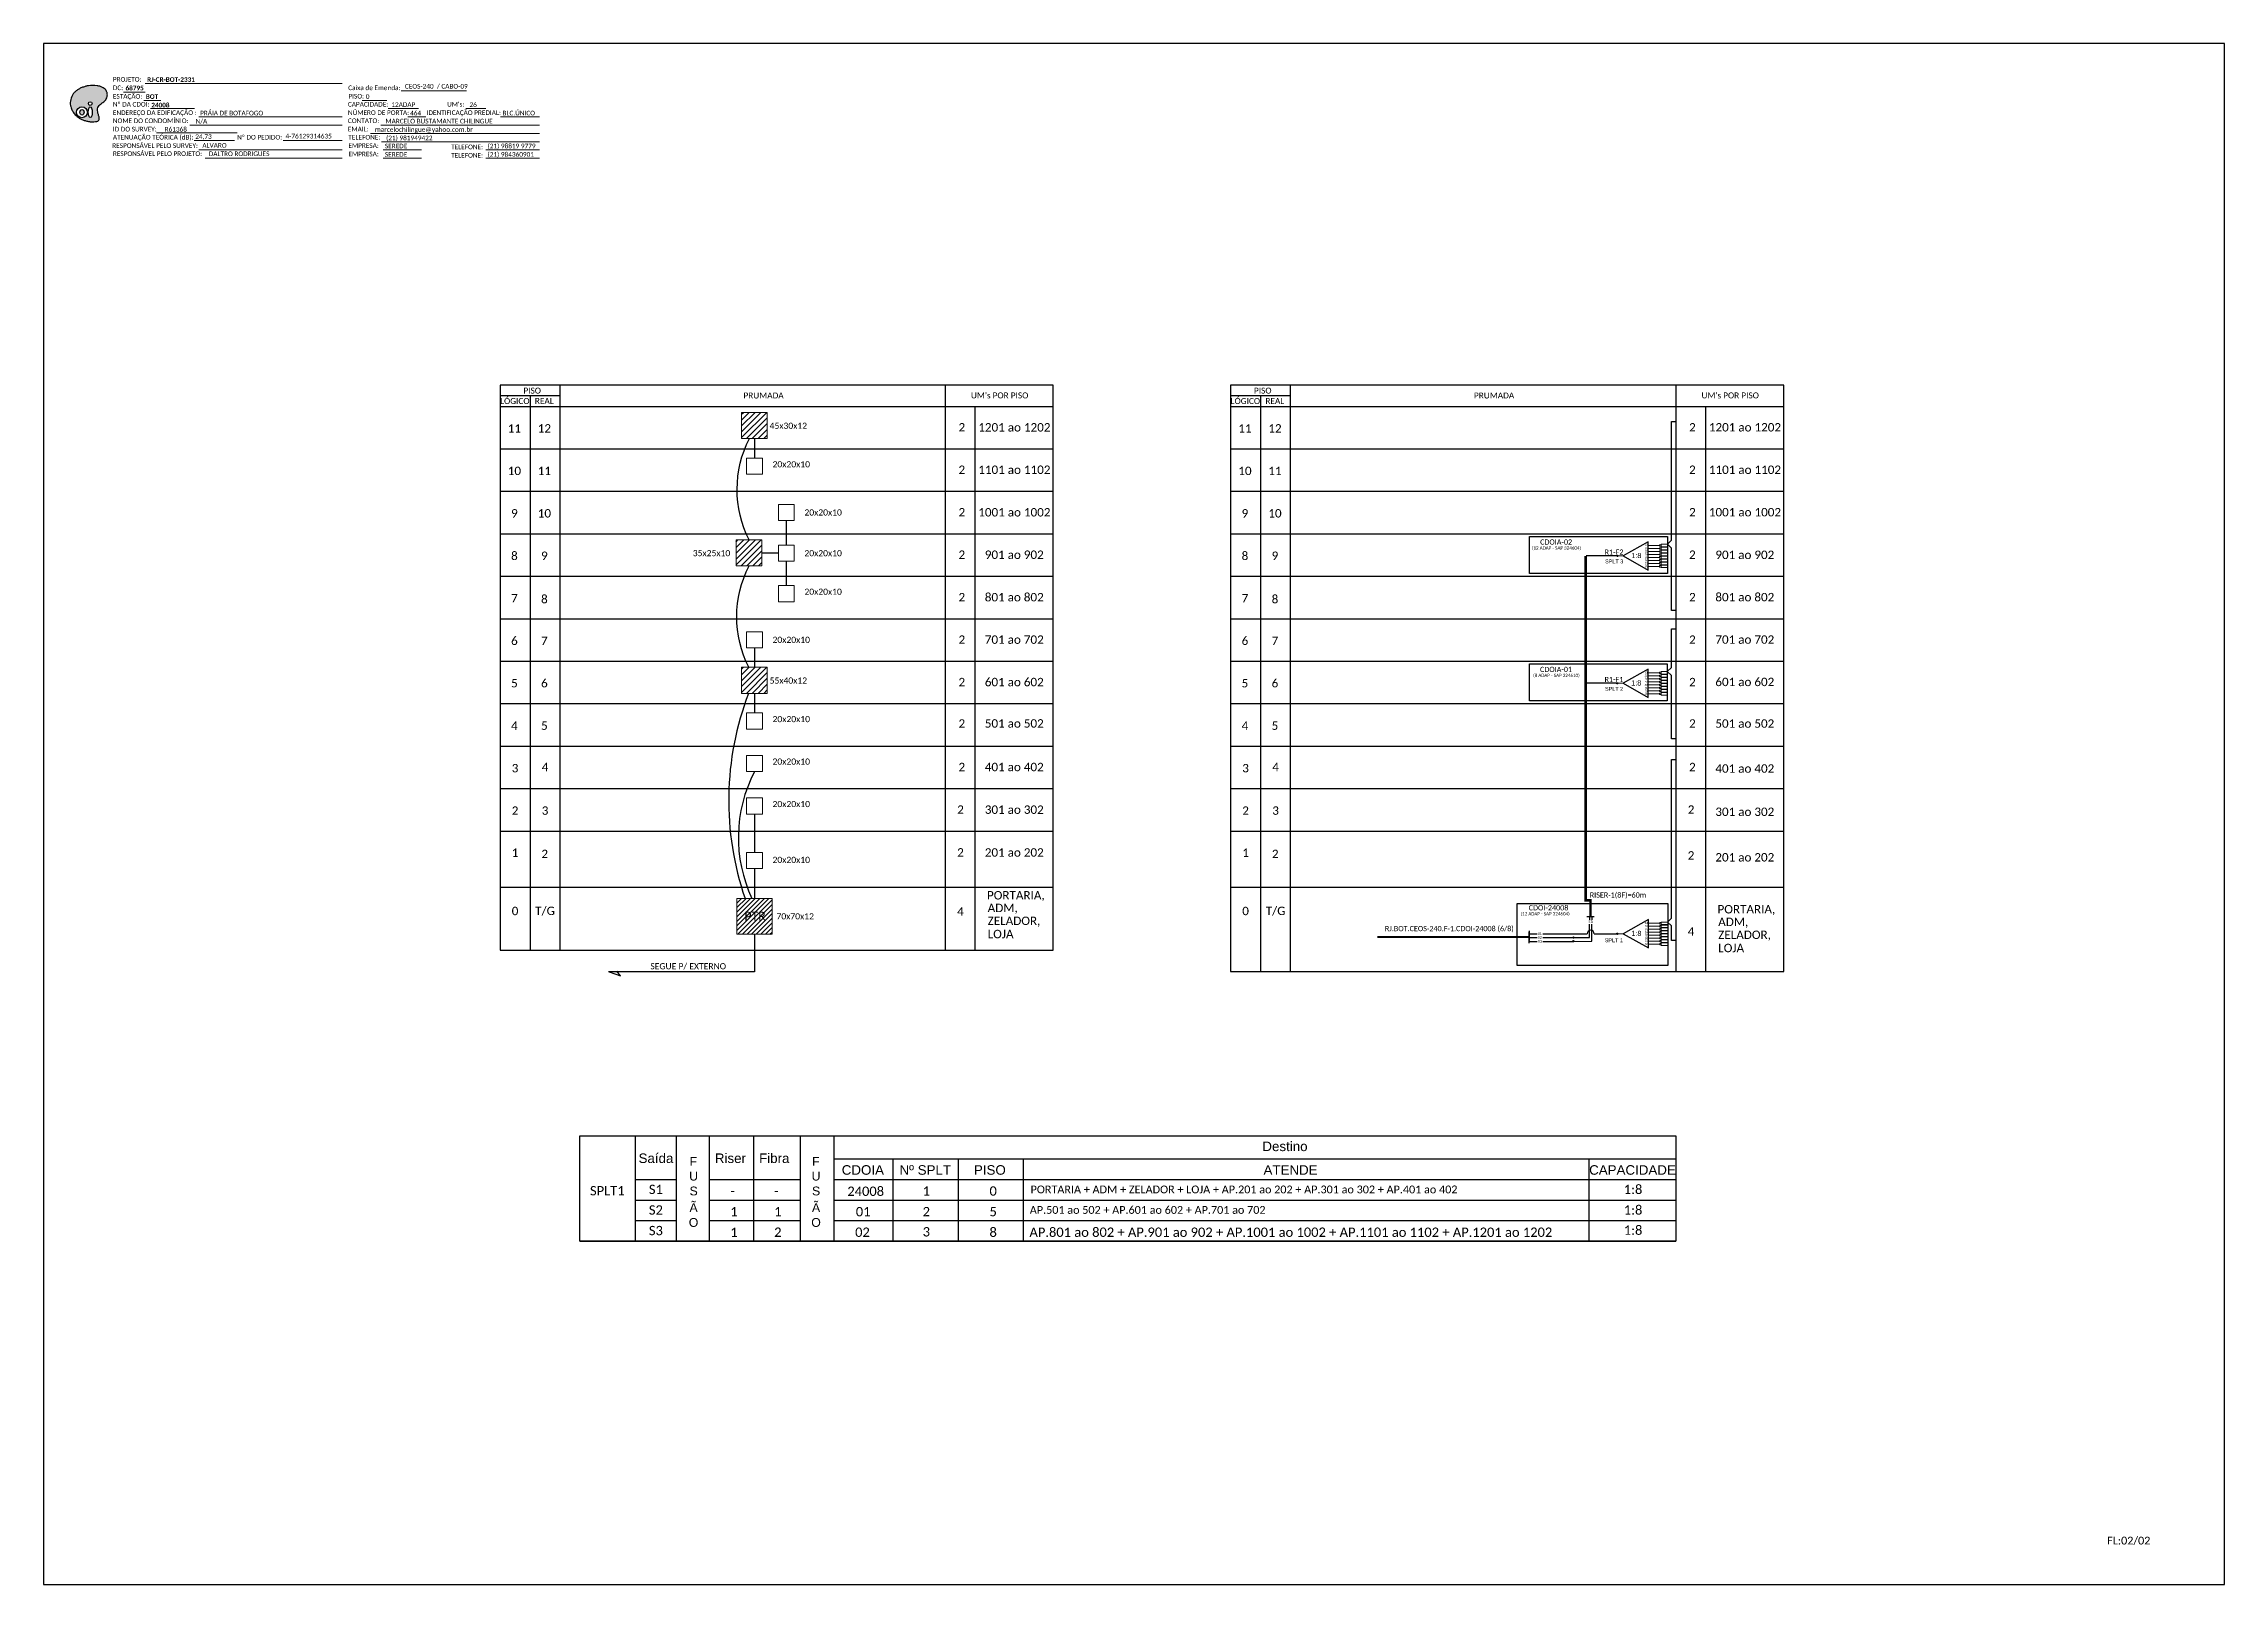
# Model space of a CAD drawing. Header units: metres. Extents: x -1286 to 542, y -500 to 95.
# Drawn here: x -299 to 542, y -499 to 95 of the extents above; entities that cross this region are included whole.
import ezdxf
from ezdxf.enums import TextEntityAlignment as Align

# ---------------------------------------------------------------- set-up
doc = ezdxf.new("R2010")
doc.units = ezdxf.units.M
doc.styles.add('ARIAL', font='arial.ttf')
doc.styles.add('WMF-Calibri0', font='calibri.ttf')
doc.styles.add('WMF-Calibri1', font='calibrib.ttf')

# ---------------------------------------------------------------- blocks, each defined once
blk = doc.blocks.new('OI')
h = blk.add_hatch(color=40)
edge = h.paths.add_edge_path()
edge.add_spline(control_points=[(4.35, -0.67), (3.92, -0.99), (3.26, -1.5), (2.81, -2.59), (2.9, -3.5), (3.06, -4.27), (3.31, -4.85), (3.37, -5.39), (3.4, -5.88), (3.2, -6.4), (2.54, -6.61), (1.65, -6.63), (0.55, -6.67), (-0.56, -6.42), (-1.61, -6.14), (-2.77, -5.61), (-3.92, -4.77), (-4.89, -3.7), (-5.34, -2.65), (-5.6, -1.94), (-5.85, -0.96), (-5.71, 0.47), (-5.1, 2.02), (-4.14, 3.02), (-3.3, 3.61), (-2.37, 4.16), (-1.36, 4.44), (-0.56, 4.7), (0.79, 4.85), (2.24, 4.97), (3.79, 4.57), (4.67, 4.21), (5.44, 3.65), (5.76, 2.99), (6.03, 2.21), (6.01, 1.46), (5.72, 0.64), (5.31, 0.08), (4.88, -0.38), (4.51, -0.55), (4.35, -0.67)], knot_values=[0, 0, 0, 0, 1.60434, 2.417191, 3.427595, 4.282808, 4.776746, 5.304182, 5.888771, 6.258406, 6.858137, 7.79129, 8.986195, 10.124242, 11.187857, 12.242908, 13.953784, 15.414161, 16.515391, 17.349188, 17.675853, 19.552021, 21.515531, 22.568638, 23.63245, 24.621084, 25.782718, 26.745347, 27.142653, 29.870543, 31.004649, 31.921532, 32.709589, 33.801391, 34.042471, 35.192333, 35.971461, 36.628871, 37.254359, 37.836911, 37.836911, 37.836911, 37.836911], degree=3, periodic=0)
h.paths.add_polyline_path([(1.13, -0.87, -1), (-0.04, -0.87, -1)], flags=16)
edge = h.paths.add_edge_path(flags=16)
edge.add_ellipse((0.56, -3.59), major_axis=(-0.02, 1.71), ratio=0.361305, start_angle=0, end_angle=360)
h.paths.add_polyline_path([(-0.36, -3.62, -1), (-3.8, -3.62, -1)], flags=16)
edge = h.paths.add_edge_path(flags=0)
edge.add_ellipse((-2.08, -3.62), major_axis=(0, 0.885), ratio=0.758294, start_angle=0, end_angle=360)
at = {"color": 40}
for centre, radius in [((-2.08, -3.62), 1.72), ((0.54, -0.87), 0.587)]:
    blk.add_circle(centre, radius, dxfattribs=at)
blk.add_ellipse((-2.08, -3.62), major_axis=(0, 0.885), ratio=0.758294, start_param=-3.141592653589792, end_param=3.141592653589792, dxfattribs=at)
blk.add_ellipse((0.56, -3.59), major_axis=(-0.02, 1.71), ratio=0.361305, dxfattribs=at)
at = {"color": 40, "start_tangent": (-0.800898, -0.598801), "end_tangent": (-0.800898, -0.598801)}
blk.add_spline([(4.35, -0.67), (3.2, -1.78), (2.9, -2.54), (2.92, -3.55), (3.12, -4.38), (3.28, -4.85), (3.37, -5.37), (3.35, -5.95), (3.2, -6.29), (2.66, -6.55), (1.73, -6.63), (0.54, -6.62), (-0.58, -6.41), (-1.6, -6.11), (-2.56, -5.67), (-3.95, -4.67), (-4.89, -3.56), (-5.37, -2.56), (-5.64, -1.78), (-5.72, -1.46), (-5.63, 0.42), (-4.84, 2.22), (-4.13, 2.99), (-3.27, 3.62), (-2.4, 4.09), (-1.3, 4.47), (-0.37, 4.72), (0.02, 4.77), (2.75, 4.8), (3.85, 4.53), (4.69, 4.16), (5.31, 3.68), (5.85, 2.73), (5.93, 2.5), (5.94, 1.35), (5.67, 0.62), (5.29, 0.08), (4.84, -0.36), (4.35, -0.67)], degree=3, dxfattribs=at)
blk = doc.blocks.new('SPLT_1-8_SC-APC')
at = {"color": 1, "lineweight": 0}
blk.add_lwpolyline([(-17.04, -7.55), (-19.26, -7.55)], dxfattribs=at)
at = {"color": 1}
blk.add_lwpolyline([(-7.37, -2.1), (-17.04, -7.55), (-7.37, -13), (-7.37, -2.1)], dxfattribs=at)
at = {"color": 3, "lineweight": 0}
for points in [[(-2.99, -3.51), (-7.37, -3.51)], [(-7.37, -4.66), (-2.99, -4.66)], [(-7.37, -5.82), (-2.99, -5.82)], [(-7.37, -6.97), (-2.99, -6.97)], [(-7.37, -8.12), (-2.99, -8.12)], [(-2.41, -3.02), (-2.41, -4)], [(-2.41, -3.02), (0, -3.02)], [(-2.41, -4), (0, -4)], [(-2.41, -4.17), (-2.41, -5.16)], [(-2.41, -4.17), (0, -4.17)], [(-2.41, -5.16), (0, -5.16)], [(-2.41, -5.32), (-2.41, -6.31)], [(-2.41, -5.32), (0, -5.32)], [(-2.41, -6.31), (0, -6.31)], [(-2.41, -6.48), (-2.41, -7.46)], [(-2.41, -6.48), (0, -6.48)], [(-2.41, -7.46), (0, -7.46)], [(-2.41, -7.63), (-2.41, -8.62)], [(-2.41, -7.63), (0, -7.63)], [(-7.37, -9.28), (-2.99, -9.28)], [(-7.37, -10.43), (-2.99, -10.43)], [(-7.37, -11.58), (-2.99, -11.58)], [(-2.41, -8.62), (0, -8.62)], [(-2.41, -8.78), (-2.41, -9.77)], [(-2.41, -8.78), (0, -8.78)], [(-2.41, -9.77), (0, -9.77)], [(-2.41, -9.94), (-2.41, -10.92)], [(-2.41, -9.94), (0, -9.94)], [(-2.41, -10.92), (0, -10.92)], [(-2.41, -11.09), (-2.41, -12.08)], [(-2.41, -11.09), (0, -11.09)], [(-2.41, -12.08), (0, -12.08)]]:
    blk.add_lwpolyline(points, dxfattribs=at)
for points in [[(-2.99, -3.22), (-2.41, -3.22), (-2.41, -3.8), (-2.99, -3.8)], [(-2.99, -4.38), (-2.41, -4.38), (-2.41, -4.95), (-2.99, -4.95)], [(-2.99, -5.53), (-2.41, -5.53), (-2.41, -6.1), (-2.99, -6.1)], [(-2.99, -6.68), (-2.41, -6.68), (-2.41, -7.26), (-2.99, -7.26)], [(-2.99, -7.84), (-2.41, -7.84), (-2.41, -8.41), (-2.99, -8.41)], [(-2.99, -8.99), (-2.41, -8.99), (-2.41, -9.56), (-2.99, -9.56)], [(-2.99, -10.14), (-2.41, -10.14), (-2.41, -10.72), (-2.99, -10.72)], [(-2.99, -11.3), (-2.41, -11.3), (-2.41, -11.87), (-2.99, -11.87)]]:
    blk.add_lwpolyline(points, close=True, dxfattribs=at)
at = {"color": 1, "style": 'ARIAL'}
for s, height, p in [('1:8', 2, (-13.91, -8.4)), ('S1', 0.75, (-8.74, -3.78)), ('S2', 0.75, (-8.74, -4.97)), ('S3', 0.75, (-8.74, -6.18)), ('S4', 0.75, (-8.74, -7.36)), ('S5', 0.75, (-8.74, -8.57)), ('S6', 0.75, (-8.74, -9.69)), ('S7', 0.75, (-8.74, -10.78)), ('S8', 0.75, (-8.74, -11.9))]:
    blk.add_text(s, height=height, dxfattribs=at).set_placement(p)

msp = doc.modelspace()

# ---------------------------------------------------------------- hatches: boundary and pattern name
h = msp.add_hatch()
h.set_pattern_fill('LINE', color=1, scale=0.5, angle=45)
h.set_pattern_definition([(45, (-5582.2583, 3171.6283), (-1.122532, 1.122532), [])])
h.paths.add_polyline_path([(-29.86, -56.8), (-19.96, -56.8), (-19.96, -46.76), (-29.86, -46.76)])
h = msp.add_hatch()
h.set_pattern_fill('LINE', color=1, scale=0.5, angle=45)
h.set_pattern_definition([(45, (-5584.3463, 3122.5127), (-1.122532, 1.122532), [])])
h.paths.add_polyline_path([(-31.95, -105.92), (-22.04, -105.92), (-22.04, -95.88), (-31.95, -95.88)])
h = msp.add_hatch(color=3)
h.dxf.hatch_style = 1
edge = h.paths.add_edge_path()
edge.add_arc((307.9, -102.04), 0.242, 0, 360)
h = msp.add_hatch()
h.set_pattern_fill('LINE', color=1, scale=0.5, angle=45)
h.set_pattern_definition([(45, (-5582.2583, 3073.3971), (-1.122532, 1.122532), [])])
h.paths.add_polyline_path([(-29.86, -155.03), (-19.96, -155.03), (-19.96, -144.99), (-29.86, -144.99)])
h = msp.add_hatch(color=3)
h.dxf.hatch_style = 1
edge = h.paths.add_edge_path()
edge.add_arc((307.87, -151.16), 0.242, 0, 360)
h = msp.add_hatch()
h.set_pattern_fill('ANSI31', color=1, scale=10, style=0)
h.set_pattern_definition([(45, (-643.3128, -631.8166), (-0.8838835, 0.8838835), [])])
h.paths.add_polyline_path([(-31.69, -247.85), (-18.12, -247.85), (-18.12, -234.09), (-31.69, -234.09)])
h.paths.add_polyline_path([(-29.69, -243.5), (-19.61, -243.5), (-19.61, -238.35), (-29.69, -238.35)], flags=24)
h = msp.add_hatch(color=3)
h.dxf.hatch_style = 1
edge = h.paths.add_edge_path()
edge.add_arc((290.92, -250.63), 0.256, 0, 360)
h = msp.add_hatch(color=3)
h.dxf.hatch_style = 1
edge = h.paths.add_edge_path()
edge.add_arc((290.95, -249.17), 0.256, 0, 360)
h = msp.add_hatch(color=3)
h.dxf.hatch_style = 1
edge = h.paths.add_edge_path()
edge.add_arc((307.89, -247.72), 0.256, 0, 360)

# ---------------------------------------------------------------- linework, layer by layer
at = {"color": 5}
for p, q in [((307.9, -102.04), (295.88, -102.04)), ((307.87, -151.16), (295.84, -151.16)), ((290.89, -250.64), (298.06, -250.63)), ((290.95, -249.17), (297.07, -249.17)), ((297.07, -249.17), (297.07, -243.96)), ((298.06, -250.63), (298.06, -243.96))]:
    msp.add_line(p, q, dxfattribs=at)
at = {"color": 1}
msp.add_line((273.83, -246.6), (273.83, -250.36), dxfattribs=at)
at = {"color": 2}
msp.add_line((279.07, -249.18), (290.95, -249.17), dxfattribs=at)
at = {"color": 7}
msp.add_line((279.07, -250.64), (290.89, -250.64), dxfattribs=at)
for p, q in [((-92.24, -325.67), (330.47, -325.67)), ((-92.24, -366.24), (-92.24, -325.67)), ((-70.92, -325.67), (-70.92, -366.24)), ((-55.16, -325.67), (-55.16, -366.24)), ((-42.21, -366.24), (-42.21, -325.67)), ((-25.3, -325.67), (-25.3, -366.24)), ((-7.28, -325.67), (-7.28, -366.24)), ((5.68, -325.67), (5.68, -366.24)), ((330.47, -325.67), (330.47, -366.24)), ((5.68, -334.49), (330.47, -334.49)), ((28.49, -334.49), (28.49, -366.24)), ((53.64, -334.49), (53.64, -366.24)), ((78.73, -334.49), (78.73, -366.24)), ((296.89, -334.49), (296.89, -366.24)), ((-70.92, -342.43), (-55.16, -342.43)), ((-42.21, -342.43), (-7.28, -342.43)), ((5.68, -342.43), (330.47, -342.43)), ((-70.92, -350.37), (-55.16, -350.37)), ((-42.21, -350.37), (-7.28, -350.37)), ((5.68, -350.37), (330.47, -350.37)), ((-70.92, -358.3), (-55.16, -358.3)), ((-42.21, -358.3), (-7.28, -358.3)), ((5.68, -358.3), (330.47, -358.3)), ((-70.92, -366.24), (-55.16, -366.24)), ((-42.21, -366.24), (-7.28, -366.24)), ((5.68, -366.24), (330.47, -366.24))]:
    msp.add_line(p, q)
msp.add_lwpolyline([(-299.04, -498.54), (541.96, -498.54), (541.96, 95.46), (-299.04, 95.46)], close=True)
at = {"color": 7, "lineweight": 0}
for points in [[(-268.25, 76.78), (-259.93, 76.78)], [(-259.93, 80.05), (-183.96, 80.05)], [(-161.12, 77.27), (-135.99, 77.27)], [(-260.45, 73.5), (-253.9, 73.5)], [(-257.79, 70.43), (-240.82, 70.43)], [(-176.16, 73.54), (-166.68, 73.54)], [(-166.12, 70.43), (-154.5, 70.43)], [(-136.17, 70.43), (-128.51, 70.43)], [(-255.47, 61.01), (-224.42, 61.01)], [(-242.63, 64.08), (-183.96, 64.08)], [(-239.22, 67.19), (-183.96, 67.19)], [(-173.04, 60.84), (-107.77, 60.84)], [(-169, 64.08), (-107.77, 64.08)], [(-158.53, 67.19), (-151.59, 67.19)], [(-122.83, 67.19), (-107.8, 67.19)], [(-240.93, 58.05), (-225.42, 58.05)], [(-239.22, 54.49), (-183.96, 54.49)], [(-236.73, 51.25), (-183.96, 51.25)], [(-206.7, 58.05), (-183.94, 58.05)], [(-168.75, 57.6), (-107.77, 57.6)], [(-168.15, 54.49), (-153.35, 54.49)], [(-168.15, 51.25), (-153.35, 51.25)], [(-128.54, 54.49), (-107.77, 54.49)], [(-128.54, 51.25), (-107.77, 51.25)]]:
    msp.add_lwpolyline(points, dxfattribs=at)
at = {"color": 0}
for points in [[(90.28, -36.16), (-123.03, -36.16)], [(-99.89, -40.27), (-123.03, -40.27)], [(372.01, -36.16), (158.7, -36.16)], [(181.85, -40.27), (158.7, -40.27)]]:
    msp.add_lwpolyline(points, dxfattribs=at)
for points in [[(-123.03, -36.16), (-123.03, -44.38)], [(-111.46, -40.27), (-111.46, -44.38)], [(-99.89, -44.38), (-99.89, -36.16)], [(48.69, -36.16), (48.69, -44.38)], [(90.28, -44.38), (90.28, -36.16)], [(158.7, -36.16), (158.7, -44.38)], [(170.27, -40.27), (170.27, -44.38)], [(181.85, -44.38), (181.85, -36.16)], [(330.42, -36.16), (330.42, -44.38)], [(372.01, -44.38), (372.01, -36.16)], [(-123.03, -44.38), (90.28, -44.38)], [(-123.03, -44.38), (90.28, -44.38)], [(-123.03, -44.38), (90.28, -44.38)], [(-123.03, -44.38), (-123.03, -254.08), (90.28, -254.08), (90.28, -44.38)], [(-123.03, -44.38), (90.28, -44.38)], [(-123.03, -44.38), (90.28, -44.38)], [(-123.03, -44.38), (90.28, -44.38)], [(-111.46, -44.38), (-111.46, -254.08)], [(-99.89, -254.08), (-99.89, -44.38)], [(48.69, -44.38), (48.69, -254.08)], [(60.26, -254.08), (60.26, -44.38)], [(158.7, -44.38), (372.01, -44.38)], [(158.7, -44.38), (372.01, -44.38)], [(158.7, -44.38), (372.01, -44.38)], [(158.7, -44.38), (158.7, -262.25), (372.01, -262.25), (372.01, -44.38)], [(158.7, -44.38), (372.01, -44.38)], [(158.7, -44.38), (372.01, -44.38)], [(158.7, -44.38), (372.01, -44.38)], [(170.27, -44.38), (170.27, -262.25)], [(181.85, -262.25), (181.85, -44.38)], [(330.42, -44.38), (330.42, -262.25)], [(342, -262.25), (342, -44.38)], [(-123.03, -60.76), (90.28, -60.76)], [(-123.03, -60.76), (90.28, -60.76)], [(158.7, -60.76), (372.01, -60.76)], [(158.7, -60.76), (372.01, -60.76)], [(-123.03, -77.13), (90.28, -77.13)], [(-123.03, -77.13), (90.28, -77.13)], [(158.7, -77.13), (372.01, -77.13)], [(158.7, -77.13), (372.01, -77.13)], [(-123.03, -93.5), (90.28, -93.5)], [(-123.03, -93.5), (90.28, -93.5)], [(158.7, -93.5), (372.01, -93.5)], [(158.7, -93.5), (372.01, -93.5)], [(-123.03, -109.87), (90.28, -109.87)], [(158.7, -109.87), (372.01, -109.87)], [(-123.03, -126.24), (90.28, -126.24)], [(158.7, -126.24), (372.01, -126.24)], [(-123.03, -142.62), (90.28, -142.62)], [(158.7, -142.62), (372.01, -142.62)], [(-123.03, -158.99), (90.28, -158.99)], [(158.7, -158.99), (372.01, -158.99)], [(-123.03, -175.36), (90.28, -175.36)], [(158.7, -175.36), (372.01, -175.36)], [(-123.03, -191.73), (90.28, -191.73)], [(158.7, -191.73), (372.01, -191.73)], [(-123.03, -208.1), (90.28, -208.1)], [(158.7, -208.1), (372.01, -208.1)], [(-123.03, -229.76), (90.28, -229.76)], [(158.7, -229.76), (372.01, -229.76)], [(330.47, -366.24), (-92.24, -366.24), (330.47, -366.24)]]:
    msp.add_lwpolyline(points)
at = {"color": 1, "lineweight": 0}
for points in [[(-19.96, -46.76), (-29.86, -46.76), (-29.86, -56.8), (-19.96, -56.8)], [(-22.04, -95.88), (-31.95, -95.88), (-31.95, -105.92), (-22.04, -105.92)], [(-19.96, -144.99), (-29.86, -144.99), (-29.86, -155.03), (-19.96, -155.03)], [(-31.69, -234.09), (-18.12, -234.09), (-18.12, -247.85), (-31.69, -247.85)]]:
    msp.add_lwpolyline(points, close=True, dxfattribs=at)
at = {"color": 3}
for points in [[(330.38, -123.15), (328.73, -123.15), (328.73, -99.02), (327.16, -97.51), (328.73, -96.01), (328.73, -50.17), (330.38, -50.17)], [(-24.91, -56.8), (-24.91, -64.37)], [(-12.62, -88.31), (-12.62, -97.9)], [(-15.69, -101.01), (-22.04, -101.01)], [(-12.62, -104.11), (-12.62, -113.48)], [(330.35, -172.62), (328.69, -172.62), (328.69, -148.14), (327.13, -146.63), (328.69, -145.12), (328.69, -130.19), (330.34, -130.19)], [(-24.91, -137.43), (-24.91, -144.99)], [(-24.91, -155.03), (-24.91, -162.6)], [(330.4, -250.36), (328.75, -250.36), (328.75, -244.7), (327.18, -243.19), (328.75, -241.68), (328.75, -180.57), (330.4, -180.57)], [(-24.91, -201.56), (-24.91, -216.34)], [(-24.91, -222.47), (-24.91, -234.01)], [(273.83, -247.72), (276.99, -247.72)], [(279.07, -247.72), (296.25, -247.72)], [(298.94, -247.72), (307.92, -247.72)]]:
    msp.add_lwpolyline(points, dxfattribs=at)
for points in [[(-27, -95.88, -0.238546), (-26.85, -56.8)], [(-27.14, -144.99, -0.238546), (-27, -105.92)], [(-27.16, -155.03, 0.176847), (-28.53, -234.09)], [(-24.91, -185.18, 0.233493), (-25.88, -234.09)]]:
    msp.add_lwpolyline(points, format="xyb", dxfattribs=at)
at = {"lineweight": 0}
for points in [[(-21.84, -64.37), (-27.97, -64.37), (-27.97, -70.58), (-21.84, -70.58)], [(-9.56, -82.19), (-15.69, -82.19), (-15.69, -88.4), (-9.56, -88.4)], [(-9.56, -97.9), (-15.69, -97.9), (-15.69, -104.11), (-9.56, -104.11)], [(-9.56, -113.48), (-15.69, -113.48), (-15.69, -119.7), (-9.56, -119.7)], [(-21.84, -131.3), (-27.97, -131.3), (-27.97, -137.52), (-21.84, -137.52)], [(-21.84, -162.6), (-27.97, -162.6), (-27.97, -168.81), (-21.84, -168.81)], [(-21.84, -178.97), (-27.97, -178.97), (-27.97, -185.18), (-21.84, -185.18)], [(-21.84, -195.34), (-27.97, -195.34), (-27.97, -201.56), (-21.84, -201.56)], [(-21.84, -216.34), (-27.97, -216.34), (-27.97, -222.55), (-21.84, -222.55)]]:
    msp.add_lwpolyline(points, close=True, dxfattribs=at)
at = {"color": 1}
for points in [[(274.03, -94.5), (327.16, -94.5), (327.16, -108.81), (274.03, -108.81)], [(274, -143.61), (327.13, -143.61), (327.13, -157.93), (274, -157.93)], [(269.2, -236.11), (327.28, -236.11), (327.28, -260.01), (269.2, -260.01)]]:
    msp.add_lwpolyline(points, close=True, dxfattribs=at)
for points in [[(319.79, -96.59), (310.13, -102.04), (319.79, -107.49), (319.79, -96.59)], [(319.76, -145.71), (310.09, -151.16), (319.76, -156.61), (319.76, -145.71)], [(-24.91, -247.85), (-24.91, -262.41), (-81.15, -262.41)], [(273.84, -251.37), (273.83, -246.98)], [(-80.94, -262.41), (-76.52, -264)], [(-76.52, -264), (-77.93, -262.17)]]:
    msp.add_lwpolyline(points, dxfattribs=at)
at = {"color": 3, "lineweight": 0}
for points in [[(324.17, -98.01), (319.79, -98.01)], [(319.79, -99.16), (324.17, -99.16)], [(319.79, -100.31), (324.17, -100.31)], [(324.75, -97.51), (324.75, -98.5)], [(324.75, -97.51), (327.16, -97.51)], [(324.75, -98.5), (327.16, -98.5)], [(324.75, -98.67), (324.75, -99.65)], [(324.75, -98.67), (327.16, -98.67)], [(324.75, -99.65), (327.16, -99.65)], [(324.75, -99.82), (324.75, -100.81)], [(324.75, -99.82), (327.16, -99.82)], [(324.75, -100.81), (327.16, -100.81)], [(319.79, -101.47), (324.17, -101.47)], [(319.79, -102.62), (324.17, -102.62)], [(319.79, -103.77), (324.17, -103.77)], [(319.79, -104.92), (324.17, -104.92)], [(319.79, -106.08), (324.17, -106.08)], [(324.75, -100.97), (324.75, -101.96)], [(324.75, -100.97), (327.16, -100.97)], [(324.75, -101.96), (327.16, -101.96)], [(324.75, -102.13), (324.75, -103.11)], [(324.75, -102.13), (327.16, -102.13)], [(324.75, -103.11), (327.16, -103.11)], [(324.75, -103.28), (324.75, -104.27)], [(324.75, -103.28), (327.16, -103.28)], [(324.75, -104.27), (327.16, -104.27)], [(324.75, -104.43), (324.75, -105.42)], [(324.75, -104.43), (327.16, -104.43)], [(324.75, -105.42), (327.16, -105.42)], [(324.75, -105.58), (324.75, -106.57)], [(324.75, -105.58), (327.16, -105.58)], [(324.75, -106.57), (327.16, -106.57)], [(324.13, -147.12), (319.76, -147.12)], [(319.76, -148.28), (324.13, -148.28)], [(319.76, -149.43), (324.13, -149.43)], [(319.76, -150.58), (324.13, -150.58)], [(324.71, -146.63), (324.71, -147.62)], [(324.71, -146.63), (327.13, -146.63)], [(324.71, -147.62), (327.13, -147.62)], [(324.71, -147.78), (324.71, -148.77)], [(324.71, -147.78), (327.13, -147.78)], [(324.71, -148.77), (327.13, -148.77)], [(324.71, -148.94), (324.71, -149.92)], [(324.71, -148.94), (327.13, -148.94)], [(324.71, -149.92), (327.13, -149.92)], [(324.71, -150.09), (324.71, -151.07)], [(324.71, -150.09), (327.13, -150.09)], [(324.71, -151.07), (327.13, -151.07)], [(324.71, -151.24), (324.71, -152.23)], [(324.71, -151.24), (327.13, -151.24)], [(319.76, -151.73), (324.13, -151.73)], [(319.76, -152.89), (324.13, -152.89)], [(319.76, -154.04), (324.13, -154.04)], [(319.76, -155.19), (324.13, -155.19)], [(324.71, -152.23), (327.13, -152.23)], [(324.71, -152.39), (324.71, -153.38)], [(324.71, -152.39), (327.13, -152.39)], [(324.71, -153.38), (327.13, -153.38)], [(324.71, -153.55), (324.71, -154.53)], [(324.71, -153.55), (327.13, -153.55)], [(324.71, -154.53), (327.13, -154.53)], [(324.71, -154.7), (324.71, -155.69)], [(324.71, -154.7), (327.13, -154.7)], [(324.71, -155.69), (327.13, -155.69)]]:
    msp.add_lwpolyline(points, dxfattribs=at)
for points in [[(324.17, -97.72), (324.75, -97.72), (324.75, -98.29), (324.17, -98.29)], [(324.17, -98.87), (324.75, -98.87), (324.75, -99.45), (324.17, -99.45)], [(324.17, -100.03), (324.75, -100.03), (324.75, -100.6), (324.17, -100.6)], [(324.17, -101.18), (324.75, -101.18), (324.75, -101.75), (324.17, -101.75)], [(324.17, -102.33), (324.75, -102.33), (324.75, -102.91), (324.17, -102.91)], [(324.17, -103.49), (324.75, -103.49), (324.75, -104.06), (324.17, -104.06)], [(324.17, -104.64), (324.75, -104.64), (324.75, -105.21), (324.17, -105.21)], [(324.17, -105.79), (324.75, -105.79), (324.75, -106.36), (324.17, -106.36)], [(324.13, -146.84), (324.71, -146.84), (324.71, -147.41), (324.13, -147.41)], [(324.13, -147.99), (324.71, -147.99), (324.71, -148.56), (324.13, -148.56)], [(324.13, -149.14), (324.71, -149.14), (324.71, -149.71), (324.13, -149.71)], [(324.13, -150.3), (324.71, -150.3), (324.71, -150.87), (324.13, -150.87)], [(324.13, -151.45), (324.71, -151.45), (324.71, -152.02), (324.13, -152.02)], [(324.13, -152.6), (324.71, -152.6), (324.71, -153.17), (324.13, -153.17)], [(324.13, -153.75), (324.71, -153.75), (324.71, -154.33), (324.13, -154.33)], [(324.13, -154.91), (324.71, -154.91), (324.71, -155.48), (324.13, -155.48)]]:
    msp.add_lwpolyline(points, close=True, dxfattribs=at)
at = {"color": 5, "const_width": 1}
msp.add_lwpolyline([(297.49, -241), (297.49, -234.79), (295.67, -234.79), (295.67, -102.04)], dxfattribs=at)
at = {"color": 1, "lineweight": 0}
for points in [[(310.13, -102.04), (307.9, -102.04)], [(310.09, -151.16), (307.87, -151.16)]]:
    msp.add_lwpolyline(points, dxfattribs=at)
at = {"color": 5}
for points in [[(296.1, -241), (298.88, -241)], [(297.07, -241), (297.07, -242.32)], [(298.06, -241), (298.06, -242.32)]]:
    msp.add_lwpolyline(points, dxfattribs=at)
at = {"color": 1}
msp.add_lwpolyline([(215.27, -248.95, 0.8, 0.8, 0), (273.83, -248.92, 0.8, 0.8, 0)], format="xyseb", dxfattribs=at)
at = {"color": 2}
msp.add_lwpolyline([(273.83, -249.18), (276.99, -249.18)], dxfattribs=at)
at = {"color": 7}
msp.add_lwpolyline([(273.83, -250.64), (276.99, -250.64)], dxfattribs=at)
at = {"color": 3}
for centre, radius in [((307.9, -102.04), 0.242), ((307.87, -151.16), 0.242), ((290.92, -250.63), 0.256), ((290.95, -249.17), 0.256), ((307.89, -247.72), 0.256)]:
    msp.add_circle(centre, radius, dxfattribs=at)
msp.add_arc((297.6, -247.72), 1.35, 0, 180, dxfattribs=at)

# ---------------------------------------------------------------- block references
at = {"color": 7, "xscale": 1.213923925163967, "yscale": 1.213923925163967, "zscale": 1.213923925163967, "rotation": 0.1532896023949059}
msp.add_blockref('OI', (-281.74, 73.4), dxfattribs=at)
at = {"color": 3}
msp.add_blockref('SPLT_1-8_SC-APC', (327.18, -240.17), dxfattribs=at)

# ---------------------------------------------------------------- texts
at = {"color": 7, "lineweight": 0, "style": 'WMF-Calibri0'}
for s, height, p in [('DC:', 1.793, (-272.33, 77.52)), ('ESTAÇÃO:', 1.793, (-272.33, 74.24)), ('PROJETO:', 1.793, (-272.33, 80.8)), ('Caixa de Emenda:', 1.7927, (-181.58, 77.52)), ('PISO:', 1.793, (-181.51, 74.29)), ('ENDEREÇO DA EDIFICAÇÃO :', 1.7927, (-272.33, 67.94)), ('Nº DA CDOI:', 1.7927, (-272.33, 71.17)), ('CAPACIDADE:', 1.7927, (-181.69, 71.17)), ('NÚMERO DE PORTA:', 1.7927, (-181.69, 67.94)), ('IDENTIFICAÇÃO PREDIAL:', 1.7927, (-151.32, 67.94)), ("UM's:", 1.793, (-143.44, 71.17)), ('ATENUAÇÃO TEÓRICA (dB):', 1.7927, (-272.33, 58.48)), ('NOME DO CONDOMÍNIO:', 1.7927, (-272.33, 64.82)), ('ID DO SURVEY:', 1.7927, (-272.33, 61.59)), ('Nº DO PEDIDO:', 1.7927, (-224.41, 58.48)), ('CONTATO:', 1.793, (-181.69, 64.82)), ('EMAIL:', 1.793, (-181.69, 61.59)), ('TELEFONE:', 1.793, (-181.51, 58.48)), ('RESPONSÁVEL PELO SURVEY:', 1.7927, (-272.58, 55.24)), ('RESPONSÁVEL PELO PROJETO:', 1.7927, (-272.33, 52.13)), ('EMPRESA:', 1.793, (-181.51, 55.24)), ('EMPRESA:', 1.793, (-181.51, 52)), ('TELEFONE:', 1.793, (-141.9, 54.73)), ('TELEFONE:', 1.793, (-141.9, 51.5))]:
    msp.add_text(s, height=height, dxfattribs=at).set_placement(p)
at = {"color": 7}
for s, height, style, p in [('68795', 1.793, 'WMF-Calibri1', (-267.45, 77.43)), ('BOT', 1.793, 'WMF-Calibri1', (-259.65, 74.15)), ('RJ-CR-BOT-2331', 1.7927, 'WMF-Calibri1', (-259.13, 80.71)), ('0', 1.79, 'WMF-Calibri0', (-174.81, 74.14)), ('CEOS-240  / CABO-09', 1.7927, 'WMF-Calibri0', (-159.72, 78.11)), ('PRÁIA DE BOTAFOGO', 1.7927, 'WMF-Calibri0', (-238.71, 67.78)), ('12ADAP', 1.793, 'WMF-Calibri0', (-164.94, 71.05)), ('464', 1.793, 'WMF-Calibri0', (-157.72, 67.79)), ('26', 1.793, 'WMF-Calibri0', (-134.82, 71.03)), ('BLC.ÚNICO', 1.793, 'WMF-Calibri0', (-122.08, 67.79)), ('R61368', 1.793, 'WMF-Calibri0', (-252.37, 61.54)), ('24,73', 1.793, 'WMF-Calibri0', (-240.56, 58.71)), ('N/A', 1.793, 'WMF-Calibri0', (-240.43, 64.65)), ('4-76129314635', 1.7927, 'WMF-Calibri0', (-205.76, 58.89)), ('marcelochilingue@yahoo.com.br', 1.7927, 'WMF-Calibri0', (-171.26, 61.44)), ('MARCELO BUSTAMANTE CHILINGUE', 1.7927, 'WMF-Calibri0', (-167.22, 64.68)), ('(21) 981949422', 1.7927, 'WMF-Calibri0', (-166.97, 58.2)), ('ALVARO', 1.793, 'WMF-Calibri0', (-237.82, 55.33)), ('DALTRO RODRIGUES', 1.7927, 'WMF-Calibri0', (-235.33, 52.09)), ('SEREDE', 1.793, 'WMF-Calibri0', (-167.44, 55.09)), ('SEREDE', 1.793, 'WMF-Calibri0', (-167.44, 51.85)), ('(21) 98819 9779', 1.7927, 'WMF-Calibri0', (-127.84, 55.09)), ('(21) 984360901', 1.7927, 'WMF-Calibri0', (-127.84, 51.85)), ('45x30x12', 2.373, 'WMF-Calibri0', (-19.07, -53.05)), (' 1201 ao 1202', 3.24, 'WMF-Calibri0', (60.26, -54.09)), (' 1201 ao 1202', 3.24, 'WMF-Calibri0', (342, -54.07)), ('20x20x10', 2.373, 'WMF-Calibri0', (-17.94, -67.91)), (' 1101 ao 1102', 3.24, 'WMF-Calibri0', (60.26, -70.45)), (' 1101 ao 1102', 3.24, 'WMF-Calibri0', (342, -70.45)), ('20x20x10', 2.373, 'WMF-Calibri0', (-5.65, -86.47)), (' 1001 ao 1002', 3.24, 'WMF-Calibri0', (60.26, -86.84)), (' 1001 ao 1002', 3.24, 'WMF-Calibri0', (342, -86.81)), ('35x25x10', 2.373, 'WMF-Calibri0', (-48.7, -102.16)), ('20x20x10', 2.373, 'WMF-Calibri0', (-5.65, -102.18)), (' 901 ao 902', 3.24, 'WMF-Calibri0', (62.78, -103.21)), (' 901 ao 902', 3.24, 'WMF-Calibri0', (344.51, -103.25)), ('20x20x10', 2.373, 'WMF-Calibri0', (-5.65, -117.03)), (' 801 ao 802', 3.24, 'WMF-Calibri0', (62.78, -119.58)), (' 801 ao 802', 3.24, 'WMF-Calibri0', (344.51, -119.55)), ('20x20x10', 2.373, 'WMF-Calibri0', (-17.94, -135.58)), (' 701 ao 702', 3.24, 'WMF-Calibri0', (62.78, -135.93)), (' 701 ao 702', 3.24, 'WMF-Calibri0', (344.51, -135.91)), ('55x40x12', 2.373, 'WMF-Calibri0', (-19.07, -151.28)), (' 601 ao 602', 3.24, 'WMF-Calibri0', (62.78, -152.3)), (' 601 ao 602', 3.24, 'WMF-Calibri0', (344.51, -152.24)), ('20x20x10', 2.373, 'WMF-Calibri0', (-17.94, -166.14)), (' 501 ao 502', 3.24, 'WMF-Calibri0', (62.78, -168.25)), (' 501 ao 502', 3.24, 'WMF-Calibri0', (344.51, -168.29)), ('20x20x10', 2.373, 'WMF-Calibri0', (-17.94, -182.52)), (' 401 ao 402', 3.24, 'WMF-Calibri0', (62.78, -185.04)), (' 401 ao 402', 3.24, 'WMF-Calibri0', (344.51, -185.63)), ('20x20x10', 2.373, 'WMF-Calibri0', (-17.94, -198.89)), (' 301 ao 302', 3.24, 'WMF-Calibri0', (62.78, -201.49)), (' 301 ao 302', 3.24, 'WMF-Calibri0', (344.51, -202.31)), ('20x20x10', 2.373, 'WMF-Calibri0', (-17.94, -220.42)), (' 201 ao 202', 3.24, 'WMF-Calibri0', (62.78, -217.99)), (' 201 ao 202', 3.24, 'WMF-Calibri0', (344.51, -219.86)), ('PORTARIA,', 3.24, 'WMF-Calibri0', (64.75, -234.5)), ('PTR', 3.433, 'WMF-Calibri0', (-28.83, -242.63)), ('70x70x12', 2.373, 'WMF-Calibri0', (-16.42, -242.17)), ('ADM,', 3.24, 'WMF-Calibri0', (65.02, -239.39)), ('ZELADOR,', 3.24, 'WMF-Calibri0', (65.02, -244.35)), ('ADM,', 3.24, 'WMF-Calibri0', (346.75, -244.77)), ('PORTARIA,', 3.24, 'WMF-Calibri0', (346.48, -239.88)), ('LOJA', 3.24, 'WMF-Calibri0', (65.02, -249.44)), ('SPLT 1', 1.5, 'ARIAL', (303, -250.98)), ('ZELADOR,', 3.24, 'WMF-Calibri0', (346.75, -249.73)), ('LOJA', 3.24, 'WMF-Calibri0', (346.75, -254.82)), ('SEGUE P/ EXTERNO', 2.3729, 'WMF-Calibri0', (-65.06, -261.42)), ('PORTARIA + ADM + ZELADOR + LOJA + AP.201 ao 202 + AP.301 ao 302 + AP.401 ao 402', 3, 'WMF-Calibri0', (81.57, -347.79)), ('-', 3.59, 'WMF-Calibri0', (-34.21, -348.69)), ('1', 3.59, 'WMF-Calibri0', (-34.21, -356.63)), ('-', 3.59, 'WMF-Calibri0', (-17.31, -348.69)), ('1', 3.59, 'WMF-Calibri0', (-17.31, -356.63)), ('24008', 3.585, 'WMF-Calibri0', (10.91, -348.77)), ('01', 3.585, 'WMF-Calibri0', (14.17, -356.63)), ('2', 3.59, 'WMF-Calibri0', (39.95, -356.63)), ('1', 3.59, 'WMF-Calibri0', (39.95, -348.69)), ('0', 3.59, 'WMF-Calibri0', (65.73, -348.69)), ('5', 3.59, 'WMF-Calibri0', (65.73, -356.63)), ('AP.501 ao 502 + AP.601 ao 602 + AP.701 ao 702', 3, 'WMF-Calibri0', (81.27, -355.68)), ('1', 3.59, 'WMF-Calibri0', (-34.21, -364.57)), ('2', 3.59, 'WMF-Calibri0', (-17.31, -364.57)), ('02', 3.585, 'WMF-Calibri0', (13.91, -364.57)), ('3', 3.59, 'WMF-Calibri0', (39.95, -364.41)), ('8', 3.59, 'WMF-Calibri0', (65.73, -364.57)), ('AP.801 ao 802 + AP.901 ao 902 + AP.1001 ao 1002 + AP.1101 ao 1102 + AP.1201 ao 1202', 3.5854, 'WMF-Calibri0', (81.14, -364.57))]:
    msp.add_text(s, height=height, dxfattribs=dict(at, style=style)).set_placement(p)
at = {"color": 7, "style": 'WMF-Calibri1'}
msp.add_text('24008', height=1.793, dxfattribs=at).set_placement((-254, 70.86), align=Align.CENTER)
at = {"color": 0, "style": 'WMF-Calibri0'}
for s, p in [('  LÓGICO', (-124.61, -43.49)), ('     PISO', (-118.07, -39.46)), ('    REAL', (-112.85, -43.44)), ('PRUMADA', (-29.16, -41.35)), ("UM's POR PISO", (58.58, -41.32)), ('  LÓGICO', (157.12, -43.49)), ('     PISO', (163.66, -39.46)), ('    REAL', (168.88, -43.44)), ('PRUMADA', (252.57, -41.35)), ("UM's POR PISO", (340.31, -41.32))]:
    msp.add_text(s, height=2.3, dxfattribs=at).set_placement(p)
at = {"color": 1, "style": 'WMF-Calibri0'}
for s, p in [('(12 ADAP - SAP 324604)', (284.38, -99.62)), ('(8 ADAP - SAP 324610)', (284.35, -148.73)), ('(12 ADAP - SAP 324604)', (280, -240.64))]:
    msp.add_text(s, height=1.25, dxfattribs=at).set_placement(p, align=Align.CENTER)
at = {"color": 1}
for s, height, style, p in [('CDOIA-02', 2, 'WMF-Calibri0', (278.08, -97.69)), ('1:8', 2, 'ARIAL', (313.25, -102.89)), ('S1', 0.75, 'ARIAL', (318.43, -98.28)), ('S2', 0.75, 'ARIAL', (318.43, -99.46)), ('S3', 0.75, 'ARIAL', (318.43, -100.67)), ('S4', 0.75, 'ARIAL', (318.43, -101.85)), ('S5', 0.75, 'ARIAL', (318.43, -103.06)), ('S6', 0.75, 'ARIAL', (318.43, -104.18)), ('S7', 0.75, 'ARIAL', (318.43, -105.28)), ('S8', 0.75, 'ARIAL', (318.43, -106.4)), ('CDOIA-01', 2, 'WMF-Calibri0', (278.04, -146.81)), ('1:8', 2, 'ARIAL', (313.22, -152.01)), ('S1', 0.75, 'ARIAL', (318.39, -147.39)), ('S2', 0.75, 'ARIAL', (318.39, -148.58)), ('S3', 0.75, 'ARIAL', (318.39, -149.79)), ('S4', 0.75, 'ARIAL', (318.39, -150.97)), ('S5', 0.75, 'ARIAL', (318.39, -152.18)), ('S6', 0.75, 'ARIAL', (318.39, -153.3)), ('S7', 0.75, 'ARIAL', (318.39, -154.4)), ('S8', 0.75, 'ARIAL', (318.39, -155.51)), ('CDOI-24008', 2, 'WMF-Calibri0', (273.69, -238.71)), ('RJ.BOT.CEOS-240.F-1.CDOI-24008 (6/8)', 2, 'WMF-Calibri0', (218.2, -246.72))]:
    msp.add_text(s, height=height, dxfattribs=dict(at, style=style)).set_placement(p)
at = {"color": 5, "style": 'WMF-Calibri0'}
for s, p in [('R1-F2', (302.97, -101.57)), ('R1-F1', (302.93, -150.68)), ('RISER-1(8F)=60m', (297.22, -233.77))]:
    msp.add_text(s, height=2, dxfattribs=at).set_placement(p)
at = {"color": 7, "style": 'ARIAL', "text_generation_flag": 6}
for s, p in [('SPLT 3', (303.14, -104.92)), ('SPLT 2', (303.11, -154.04))]:
    msp.add_text(s, height=1.5, rotation=180, dxfattribs=at).set_placement(p)
at = {"style": 'ARIAL'}
for s, p in [('01', (297.12, -243.03)), ('02', (298.11, -243.03))]:
    msp.add_text(s, height=0.75, rotation=90, dxfattribs=at).set_placement(p, align=Align.MIDDLE_CENTER)
for s, height, p in [('01', 1, (277.99, -247.72)), ('02', 1, (277.99, -249.18)), ('03', 1, (277.99, -250.64)), ('Destino', 3.68, (179.68, -329.67)), ('Saída', 3.68, (-62.89, -334.26)), ('Riser', 3.68, (-34.18, -334.26)), ('Fibra', 3.68, (-17.27, -334.26)), ('CDOIA', 3.68, (16.89, -338.78)), ('Nº SPLT', 3.68, (40.96, -338.78)), ('PISO', 3.68, (65.87, -338.78)), ('ATENDE', 3.68, (181.83, -338.78)), ('CAPACIDADE', 3.68, (313.69, -338.78))]:
    msp.add_text(s, height=height, dxfattribs=at).set_placement(p, align=Align.MIDDLE_CENTER)
at = {"linetype": 'Continuous', "style": 'ARIAL'}
for s, p in [('F', (-49.92, -337.18)), ('F', (-2.69, -337.18)), ('U', (-50.1, -342.85)), ('U', (-2.87, -342.85)), ('Ã', (-49.97, -354.99)), ('S', (-49.95, -348.58)), ('Ã', (-2.74, -354.99)), ('S', (-2.72, -348.58)), ('O', (-50.24, -360.71)), ('O', (-3.01, -360.71))]:
    msp.add_text(s, height=3.4, dxfattribs=at).set_placement(p)
at = {"style": 'WMF-Calibri0'}
msp.add_text('FL:02/02', height=3, dxfattribs=at).set_placement((496.76, -483.17))
at = {"color": 7, "style": 'WMF-Calibri0'}
for tag, flags, p in [('11', 4, (-117.49, -52.89)), ('12', 4, (-105.92, -52.88)), ('2', 4, (55.07, -52.46)), ('11', 4, (164.24, -52.89)), ('12', 4, (175.82, -52.88)), ('2', 4, (336.8, -52.46)), ('2', 4, (55.07, -68.83)), ('2', 4, (336.8, -68.83)), ('10', 4, (-117.49, -69.26)), ('11', 4, (-105.92, -69.25)), ('10', 4, (164.24, -69.26)), ('11', 4, (175.82, -69.25)), ('9', 4, (-117.49, -85.64)), ('10', 4, (-105.92, -85.62)), ('2', 4, (55.07, -85.2)), ('9', 4, (164.24, -85.64)), ('10', 4, (175.82, -85.62)), ('2', 4, (336.8, -85.2)), ('8', 4, (-117.49, -102.01)), ('9', 4, (-105.92, -101.99)), ('2', 4, (55.07, -101.57)), ('8', 4, (164.24, -102.01)), ('9', 4, (175.82, -101.99)), ('2', 4, (336.8, -101.57)), ('7', 4, (-117.49, -118.38)), ('8', 4, (-105.92, -118.69)), ('2', 4, (55.07, -117.94)), ('7', 4, (164.24, -118.38)), ('8', 4, (175.82, -118.69)), ('2', 4, (336.8, -117.94)), ('6', 4, (-117.49, -134.75)), ('7', 4, (-105.92, -134.74)), ('2', 4, (55.07, -134.32)), ('6', 4, (164.24, -134.75)), ('7', 4, (175.82, -134.74)), ('2', 4, (336.8, -134.32)), ('5', 4, (-117.49, -151.12)), ('6', 4, (-105.92, -151.11)), ('2', 4, (55.07, -150.69)), ('5', 4, (164.24, -151.12)), ('6', 4, (175.82, -151.11)), ('2', 4, (336.8, -150.69)), ('4', 4, (-117.49, -167.5)), ('5', 4, (-105.92, -167.48)), ('2', 4, (55.07, -166.65)), ('4', 4, (164.24, -167.5)), ('5', 4, (175.82, -167.48)), ('2', 4, (336.8, -166.65)), ('3', 4, (-117.24, -183.87)), ('4', 4, (-105.67, -183.44)), ('2', 4, (55.07, -183.43)), ('3', 4, (164.49, -183.87)), ('4', 4, (176.06, -183.44)), ('2', 4, (336.8, -183.43)), ('2', 4, (-117.24, -200.24)), ('3', 4, (-105.67, -200.22)), ('2', 4, (54.55, -199.84)), ('2', 4, (164.49, -200.24)), ('3', 4, (176.06, -200.22)), ('2', 4, (336.28, -199.84)), ('1', 4, (-117.24, -216.47)), ('2', 4, (-105.8, -216.92)), ('2', 4, (54.55, -216.35)), ('1', 4, (164.49, -216.47)), ('2', 4, (175.93, -216.92)), ('2', 4, (336.28, -217.52)), ('0', 4, (-117.24, -238.93)), ('T/G', 12, (-105.67, -238.89)), ('4', 4, (54.55, -239.09)), ('0', 4, (164.49, -238.93)), ('T/G', 12, (176.06, -238.89)), ('4', 4, (336.28, -246.83))]:
    msp.add_attdef(tag, text='XX', height=3.24, dxfattribs=dict(at, flags=flags)).set_placement(p, align=Align.MIDDLE_CENTER)
at = {"color": 7, "lineweight": 0, "style": 'WMF-Calibri0', "flags": 8}
for tag, p, s, height in [('S1', (-65.63, -348.06), 'S1', 3.585), ('1:8', (310.33, -348.06), '1:8', 3.585), ('SPLT1', (-88.33, -348.58), 'XX', 3.585), ('S2', (-65.63, -356), '-', 3.59), ('1:8', (310.33, -356), '-', 3.59), ('S3', (-65.63, -363.94), '-', 3.59), ('1:8', (310.33, -363.78), '-', 3.59)]:
    msp.add_attdef(tag, p, s, height=height, dxfattribs=at)

doc.saveas('drawing.dxf')
